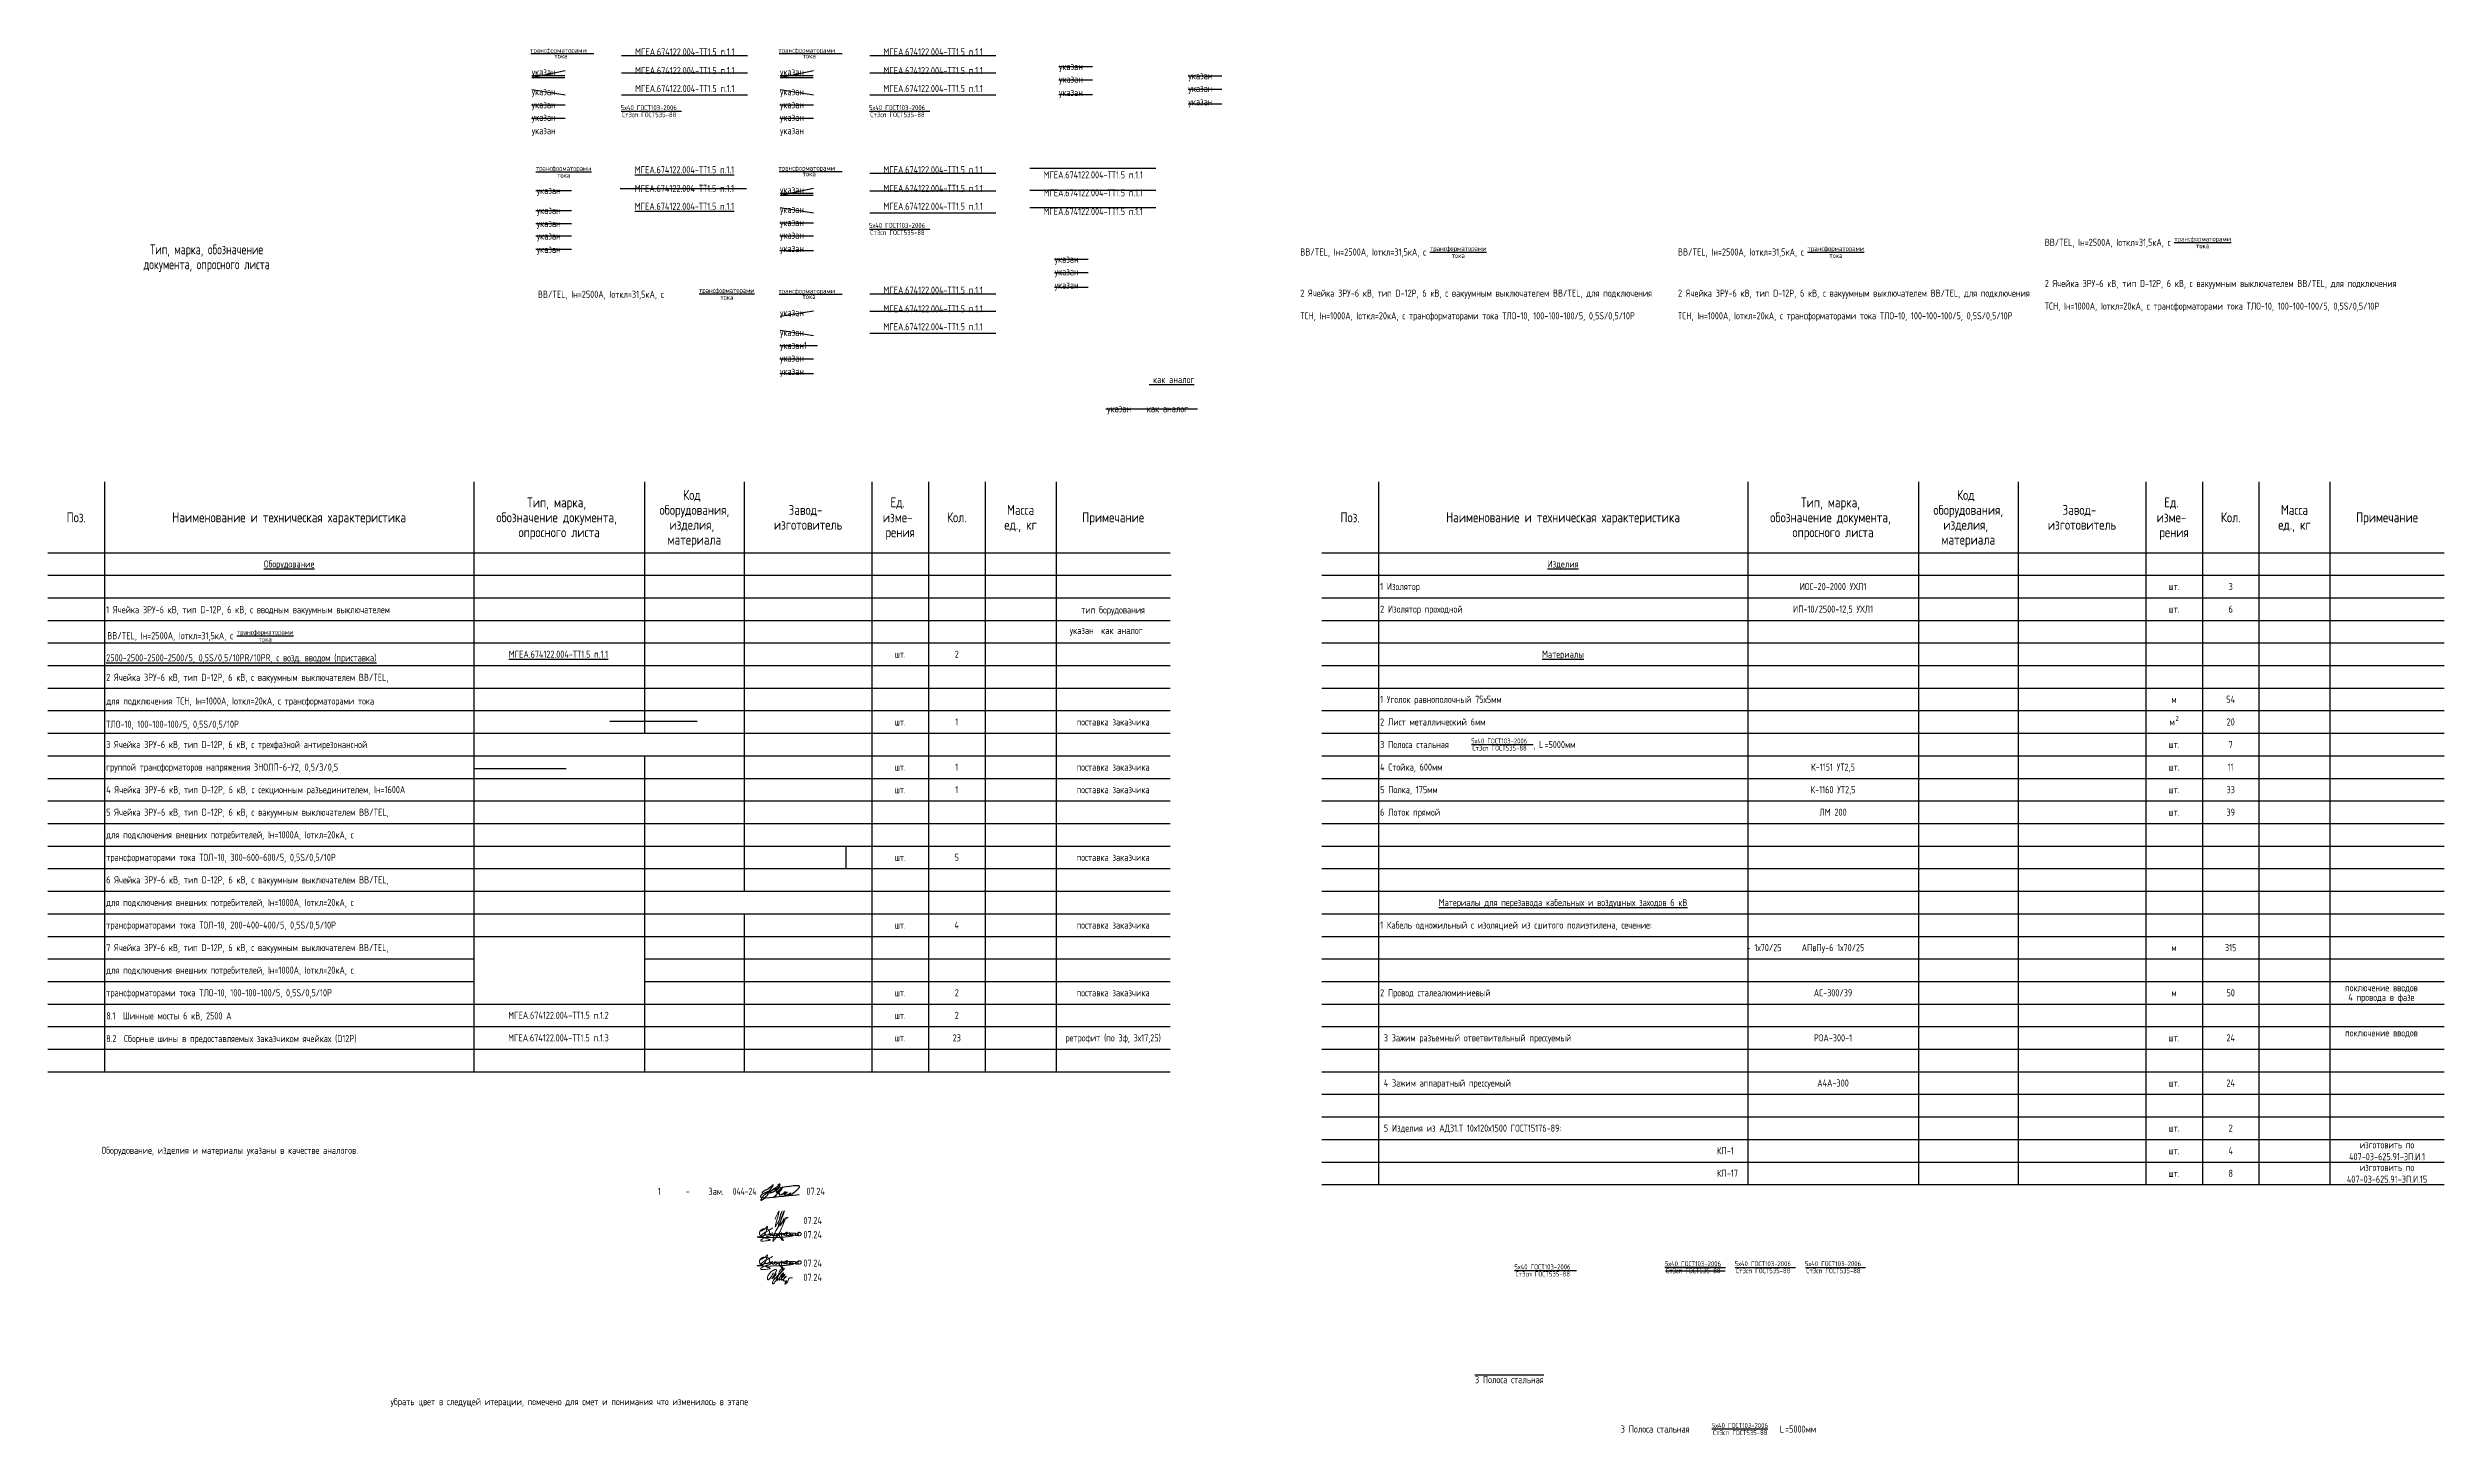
# Model space of a CAD drawing. Header units: millimetres. Extents: x 14741 to 16032, y 19426 to 19914.
# Drawn here: x 14741 to 15584, y 19426 to 19914 of the extents above; entities that cross this region are included whole.
import ezdxf
from ezdxf.enums import TextEntityAlignment as Align

# ---------------------------------------------------------------- set-up
doc = ezdxf.new("R2010")
doc.units = ezdxf.units.MM
doc.layers.add('Подписи', color=5, linetype='Continuous', lineweight=20)
doc.styles.add('GOST 2.304', font='CS_Gost2304.shx')
doc.styles.add('ГОСТ 2.304', font='CS_Gost2304.shx')
doc.styles.add('По объекту', font='CS_Gost2304.shx')

msp = doc.modelspace()

# ---------------------------------------------------------------- texts
at = {"color": 1, "style": 'По объекту'}
for s, height, p in [('трансформаторами', 1.7533, (14911.01, 19912.49)), ('трансформаторами', 1.7533, (14998.34, 19912.49)), ('трансформаторами', 1.7533, (14998.34, 19871.05)), ('трансформаторами', 1.7533, (14998.34, 19827.83)), ('%%U как аналог', 2.5047, (15128.79, 19796.29)), (' как аналог', 2.5047, (15126.6, 19786.03)), ('8.1  Шинные мосты 6 кВ, 2500 А', 2.5, (14761.98, 19572.49)), ('8.2  Сборные шины в предоставляемых заказчиком ячейках (D12P)', 2.5, (14761.98, 19564.5))]:
    msp.add_text(s, height=height, dxfattribs=at).set_placement(p)
at = {"color": 7, "linetype": 'Continuous', "style": 'По объекту'}
for s, height, p in [('МГЕА.674122.004-ТТ1.5 п.1.1', 2.5047, (14965.45, 19912.79)), ('МГЕА.674122.004-ТТ1.5 п.1.1', 2.5047, (15052.78, 19912.79)), ('МГЕА.674122.004-ТТ1.5 п.1.1', 2.5047, (14965.45, 19906.22)), ('МГЕА.674122.004-ТТ1.5 п.1.1', 2.5047, (15052.78, 19906.22)), ('МГЕА.674122.004-ТТ1.5 п.1.1', 2.5047, (14965.45, 19899.92)), ('МГЕА.674122.004-ТТ1.5 п.1.1', 2.5047, (15052.78, 19899.92)), ('%%UМГЕА.674122.004-ТТ1.5 п.1.1', 2.5047, (14965.32, 19871.35)), ('МГЕА.674122.004-ТТ1.5 п.1.1', 2.5047, (15052.78, 19871.35)), ('МГЕА.674122.004-ТТ1.5 п.1.1', 2.5047, (15109.07, 19869.53)), ('МГЕА.674122.004-ТТ1.5 п.1.1', 2.5047, (14965.32, 19864.78)), ('МГЕА.674122.004-ТТ1.5 п.1.1', 2.5047, (15052.78, 19864.78)), ('МГЕА.674122.004-ТТ1.5 п.1.1', 2.5047, (15109.07, 19863.24)), ('%%UМГЕА.674122.004-ТТ1.5 п.1.1', 2.5047, (14965.32, 19858.48)), ('МГЕА.674122.004-ТТ1.5 п.1.1', 2.5047, (15052.78, 19858.48)), ('МГЕА.674122.004-ТТ1.5 п.1.1', 2.5047, (15109.07, 19856.67)), ('МГЕА.674122.004-ТТ1.5 п.1.1', 2.5047, (15052.78, 19829)), ('МГЕА.674122.004-ТТ1.5 п.1.1', 2.5047, (15052.78, 19822.43)), ('МГЕА.674122.004-ТТ1.5 п.1.1', 2.5047, (15052.78, 19816.13)), ('оборудования,', 3.4925, (14968.81, 19751.71)), ('Код ', 3.493, (14968.81, 19756.95)), ('Завод- ', 3.493, (15008.79, 19751.71)), ('Ед. ', 3.493, (15041.19, 19754.33)), ('Масса', 3.493, (15083.53, 19751.71)), ('Тип, марка, ', 3.4925, (15369.25, 19754.33)), ('оборудования,', 3.4925, (15416.81, 19751.71)), ('Код ', 3.493, (15416.81, 19756.95)), ('Завод- ', 3.493, (15456.79, 19751.71)), ('Ед. ', 3.493, (15489.18, 19754.33)), ('Масса', 3.493, (15531.53, 19751.71)), ('Поз.', 3.493, (14751.43, 19749.09)), ('изделия, ', 3.493, (14968.81, 19746.47)), ('изготовитель', 3.4925, (15008.79, 19746.47)), ('изме- ', 3.493, (15041.19, 19749.09)), ('рения', 3.493, (15041.19, 19743.85)), ('Кол.', 3.493, (15061.09, 19749.09)), ('ед., кг', 3.493, (15083.53, 19746.47)), ('Примечание', 3.493, (15116.08, 19749.09)), ('Поз.', 3.493, (15199.42, 19749.09)), ('Наименование и техническая характеристика', 3.4925, (15274.3, 19749.09)), ('обозначение документа, ', 3.4925, (15369.25, 19749.09)), ('опросного листа', 3.4925, (15369.25, 19743.85)), ('изделия, ', 3.493, (15416.81, 19746.47)), ('изготовитель', 3.4925, (15456.79, 19746.47)), ('изме- ', 3.493, (15489.18, 19749.09)), ('рения', 3.493, (15489.18, 19743.85)), ('Кол.', 3.493, (15509.09, 19749.09)), ('ед., кг', 3.493, (15531.53, 19746.47)), ('Примечание', 3.493, (15564.08, 19749.09)), ('материала', 3.493, (14968.81, 19741.23)), ('материала', 3.493, (15416.81, 19741.23)), ('%%UОборудование', 2.5047, (14826.31, 19732.68)), ('%%UИзделия', 2.505, (15274.3, 19732.68)), ('тип борудования', 2.5047, (15116.08, 19716.53)), ('%%uМГЕА.674122.004-ТТ1.5 п.1.1', 2.5047, (14921.02, 19700.93)), ('шт.', 2.505, (15041.19, 19700.93)), ('шт.', 2.505, (15041.19, 19677.12)), ('поставка заказчика', 2.5047, (15116.08, 19677.12)), ('шт.', 2.505, (15041.19, 19661.25)), ('поставка заказчика', 2.5047, (15116.08, 19661.25)), ('шт.', 2.505, (15041.19, 19653.31)), ('поставка заказчика', 2.5047, (15116.08, 19653.31)), ('шт.', 2.505, (15041.19, 19629.5)), ('поставка заказчика', 2.5047, (15116.08, 19629.5)), ('шт.', 2.505, (15041.19, 19605.68)), ('4', 2.5, (15061.09, 19605.68)), ('поставка заказчика', 2.5047, (15116.08, 19605.68)), ('шт.', 2.505, (15041.19, 19581.87)), ('2', 2.5, (15061.09, 19581.87)), ('поставка заказчика', 2.5047, (15116.08, 19581.87))]:
    msp.add_text(s, height=height, dxfattribs=at).set_placement(p, align=Align.MIDDLE_CENTER)
at = {"style": 'По объекту'}
for s, height, p in [('указан ', 2.505, (14911.6, 19904.49)), ('указан ', 2.505, (14998.93, 19904.49)), ('указан ', 2.505, (15097.03, 19906.38)), ('указан ', 2.505, (15097.03, 19901.97)), ('указан ', 2.505, (15142.56, 19903.11)), ('указан ', 2.505, (14911.6, 19897.55)), ('указан ', 2.505, (14998.93, 19897.55)), ('указан ', 2.505, (15097.03, 19897.28)), ('указан ', 2.505, (15142.56, 19898.7)), ('указан ', 2.505, (15142.56, 19894.01)), ('указан ', 2.505, (14911.6, 19892.94)), ('указан ', 2.505, (14911.6, 19888.53)), ('указан ', 2.505, (14998.93, 19892.94)), ('указан ', 2.505, (14998.93, 19888.53)), ('указан ', 2.505, (14911.6, 19883.84)), ('указан ', 2.505, (14998.93, 19883.84)), ('указан ', 2.505, (14913.38, 19862.76)), ('указан ', 2.505, (14998.93, 19863.05)), ('указан ', 2.505, (14913.38, 19855.81)), ('указан ', 2.505, (14913.38, 19851.2)), ('указан ', 2.505, (14998.93, 19856.1)), ('указан ', 2.505, (14998.93, 19851.5)), ('указан ', 2.505, (14913.38, 19846.79)), ('указан ', 2.505, (14998.93, 19847.09)), ('указан ', 2.505, (14913.38, 19842.11)), ('указан ', 2.505, (14998.93, 19842.4)), ('указан ', 2.505, (15095.52, 19838.62)), ('указан ', 2.505, (15095.52, 19834.21)), ('указан ', 2.505, (15095.52, 19829.53)), ('указан ', 2.505, (14998.93, 19819.83)), ('указан ', 2.505, (14998.93, 19812.88)), ('указан1 ', 2.505, (14998.93, 19808.27)), ('указан ', 2.505, (14998.93, 19803.86)), ('указан ', 2.505, (14998.93, 19799.18)), ('указан ', 2.505, (15113.95, 19786.03)), ('%%O3 Полоса стальная', 2.5, (15243.32, 19444.53))]:
    msp.add_text(s, height=height, dxfattribs=at).set_placement(p)
at = {"color": 7, "style": 'По объекту'}
for s, height, p in [('тока', 1.753, (14919.55, 19910.49)), ('тока', 1.753, (15006.88, 19910.49)), ('тока', 1.753, (15006.88, 19869.04)), ('BB/TEL, Iн=2500А, Iоткл=31,5кА, с ', 2.5047, (14913.78, 19826.28)), ('тока', 1.753, (15006.78, 19825.9)), ('1 Ячейка ЗРУ-6 кВ, тип D-12P, 6 кВ, с вводным вакуумным выключателем', 2.5, (14761.98, 19715.36)), ('%%U2500-2500-2500-2500/5, 0,5S/0,5/10PR/10PR, с возд. вводом (приставка)', 2.5, (14761.98, 19698.44)), ('2 Ячейка ЗРУ-6 кВ, тип D-12P, 6 кВ, с вакуумным выключателем BB/TEL,', 2.5, (14761.98, 19691.55)), ('для подключения ТСН, Iн=1000А, Iоткл=20кА, с трансформаторами тока', 2.5047, (14762.06, 19683.24)), ('ТЛО-10, 100-100-100/5, 0,5S/0,5/10P', 2.5, (14761.98, 19675.06))]:
    msp.add_text(s, height=height, dxfattribs=at).set_placement(p)
at = {"linetype": 'Continuous', "style": 'По объекту'}
for s, height, p in [('5х40 ГОСТ103-2006', 1.75, (14942.89, 19893.2)), ('Ст3сп ГОСТ535-88', 1.75, (14943.32, 19890.7)), ('5х40 ГОСТ103-2006', 1.75, (15030.22, 19893.2)), ('Ст3сп ГОСТ535-88', 1.75, (15030.66, 19890.7)), ('5х40 ГОСТ103-2006', 1.75, (15030.22, 19851.76)), ('Ст3сп ГОСТ535-88', 1.75, (15030.66, 19849.26)), ('1 Изолятор', 2.5, (15209.97, 19724.75)), ('2 Изолятор проходной', 2.5, (15209.97, 19716.81)), ('1 Уголок равнополочный 75х5мм', 2.5, (15209.97, 19685.06)), ('2 Лист металлический 6мм', 2.5, (15209.97, 19677.12)), ('3 Полоса стальная ', 2.5, (15209.97, 19669.18)), ('5х40 ГОСТ103-2006', 1.75, (15241.97, 19670.43)), ('Ст3сп ГОСТ535-88', 1.75, (15242.41, 19667.93)), (', ', 2.5, (15263.89, 19669.18)), ('L', 2.5, (15265.89, 19669.18)), ('=5000мм', 2.5, (15267.77, 19669.18)), ('4 Стойка, 600мм', 2.5, (15209.97, 19661.25)), ('5 Полка, 175мм', 2.5, (15209.97, 19653.31)), ('6 Лоток прямой', 2.5, (15209.97, 19645.37)), ('1 Кабель одножильный с изоляцией из сшитого полиэтилена, сечение:', 2.5, (15209.97, 19605.68)), ('                                                                                                 - 1х70/25', 2.50472, (15209.97, 19597.75)), ('2 Провод сталеалюминиевый', 2.5, (15209.97, 19581.87)), ('3 Зажим разъемный ответвительный прессуемый', 2.5, (15211.27, 19566)), ('4 Зажим аппаратный прессуемый', 2.5, (15211.27, 19550.12)), ('5 Изделия из АД31.Т 10х120х1500 ГОСТ15176-89:', 2.5, (15211.27, 19534.25)), ('КП-1', 2.505, (15328.43, 19526.31)), ('КП-17', 2.505, (15328.43, 19518.37)), ('5х40 ГОСТ103-2006', 1.75, (15257.18, 19485.46)), ('Ст3сп ГОСТ535-88', 1.75, (15257.61, 19482.96)), ('%%u5х40 ГОСТ103-2006', 1.75, (15310.1, 19486.59)), ('Ст3сп ГОСТ535-88', 1.75, (15310.54, 19484.09)), ('5х40 ГОСТ103-2006', 1.75, (15334.67, 19486.59)), ('Ст3сп ГОСТ535-88', 1.75, (15335.11, 19484.09)), ('5х40 ГОСТ103-2006', 1.75, (15359.36, 19486.59)), ('Ст3сп ГОСТ535-88', 1.75, (15359.8, 19484.09)), ('3 Полоса стальная ', 2.5, (15294.61, 19428.42)), ('%%u5х40 ГОСТ103-2006', 1.75, (15326.61, 19429.67)), ('Ст3сп ГОСТ535-88', 1.75, (15327.05, 19427.17)), ('L', 2.5, (15350.53, 19428.42)), ('=5000мм', 2.5, (15352.4, 19428.42))]:
    msp.add_text(s, height=height, dxfattribs=at).set_placement(p, align=Align.MIDDLE_LEFT)
at = {"color": 1, "linetype": 'Continuous', "style": 'По объекту'}
for s, height, p in [('Тип, марка, ', 3.4925, (14921.26, 19754.33)), ('обозначение документа, ', 3.4925, (14921.26, 19749.09)), ('опросного листа', 3.4925, (14921.26, 19743.85)), ('МГЕА.674122.004-ТТ1.5 п.1.2', 2.5047, (14921.02, 19573.93)), ('2', 2.5, (15061.09, 19573.93)), ('МГЕА.674122.004-ТТ1.5 п.1.3', 2.5047, (14921.02, 19566)), ('шт.', 2.505, (15041.19, 19573.93)), ('23', 2.505, (15061.09, 19566)), ('шт.', 2.505, (15041.19, 19566))]:
    msp.add_text(s, height=height, dxfattribs=at).set_placement(p, align=Align.MIDDLE_CENTER)
at = {"linetype": 'Continuous', "style": 'По объекту'}
for s, height, p in [('Наименование и техническая характеристика', 3.4925, (14826.31, 19749.09)), ('ИОС-20-2000 УХЛ1', 2.5047, (15369.25, 19724.75)), ('шт.', 2.505, (15489.18, 19724.75)), ('3', 2.5, (15509.09, 19724.75)), ('ИП-10/2500-12,5 УХЛ1', 2.5047, (15369.25, 19716.81)), ('шт.', 2.505, (15489.18, 19716.81)), ('6', 2.5, (15509.09, 19716.81)), ('2', 2.5, (15061.09, 19700.93)), ('%%UМатериалы', 2.5047, (15274.3, 19700.93)), ('м', 2.5, (15489.18, 19685.06)), ('54', 2.505, (15509.09, 19685.06)), ('1', 2.5, (15061.09, 19677.12)), ('м', 2.5, (15488.52, 19677.12)), ('2', 1.75, (15490.25, 19678.37)), ('20', 2.505, (15509.09, 19677.12)), ('шт.', 2.505, (15489.18, 19669.18)), ('7', 2.5, (15509.09, 19669.18)), ('1', 2.5, (15061.09, 19661.25)), ('К-1151 УТ2,5', 2.5047, (15369.25, 19661.25)), ('шт.', 2.505, (15489.18, 19661.25)), ('11', 2.505, (15509.09, 19661.25)), ('1', 2.5, (15061.09, 19653.31)), ('К-1160 УТ2,5', 2.5047, (15369.25, 19653.31)), ('шт.', 2.505, (15489.18, 19653.31)), ('33', 2.505, (15509.09, 19653.31)), ('ЛМ 200', 2.505, (15369.25, 19645.37)), ('шт.', 2.505, (15489.18, 19645.37)), ('39', 2.505, (15509.09, 19645.37)), ('5', 2.5, (15061.09, 19629.5)), ('%%UМатериалы для перезавода кабельных и воздушных заходов 6 кВ', 2.5, (15274.3, 19613.62)), ('АПвПу-6 1х70/25', 2.5047, (15369.25, 19597.75)), ('м', 2.5, (15489.18, 19597.75)), ('315', 2.505, (15509.09, 19597.75)), ('поключение вводов', 2.5047, (15562.1, 19583.63)), ('АС-300/39', 2.505, (15369.25, 19581.87)), ('м', 2.5, (15489.18, 19581.87)), ('50', 2.505, (15509.09, 19581.87)), ('4 провода в фазе', 2.5047, (15562.1, 19580.26)), ('РОА-300-1', 2.505, (15369.25, 19566)), ('24', 2.505, (15509.09, 19566)), ('поключение вводов', 2.5047, (15562.1, 19567.75)), ('шт.', 2.505, (15489.18, 19566)), ('А4А-300', 2.505, (15369.25, 19550.12)), ('шт.', 2.505, (15489.18, 19550.12)), ('24', 2.505, (15509.09, 19550.12)), ('шт.', 2.505, (15489.18, 19534.25)), ('2', 2.5, (15509.09, 19534.25)), ('шт.', 2.505, (15489.18, 19526.31)), ('4', 2.5, (15509.09, 19526.31)), ('шт.', 2.505, (15489.18, 19518.37)), ('8', 2.5, (15509.09, 19518.37))]:
    msp.add_text(s, height=height, dxfattribs=at).set_placement(p, align=Align.MIDDLE_CENTER)
at = {"color": 7, "linetype": 'Continuous', "style": 'По объекту'}
for s, height, p in [('3 Ячейка ЗРУ-6 кВ, тип D-12P, 6 кВ, с трехфазной антирезонансной', 2.5, (14761.98, 19669.18)), ('группой трансформаторов напряжения ЗНОЛП-6-У2, 0,5/3/0,5', 2.5047, (14761.98, 19661.25)), ('4 Ячейка ЗРУ-6 кВ, тип D-12P, 6 кВ, с секционным разъединителем, Iн=1600А', 2.5, (14761.98, 19653.31)), ('5 Ячейка ЗРУ-6 кВ, тип D-12P, 6 кВ, с вакуумным выключателем BB/TEL,', 2.5, (14761.98, 19645.37)), ('для подключения внешних потребителей, Iн=1000А, Iоткл=20кА, с', 2.5047, (14761.98, 19637.43)), ('трансформаторами тока ТОЛ-10, 300-600-600/5, 0,5S/0,5/10P', 2.5, (14761.98, 19629.5)), ('6 Ячейка ЗРУ-6 кВ, тип D-12P, 6 кВ, с вакуумным выключателем BB/TEL,', 2.5, (14761.98, 19621.56)), ('для подключения внешних потребителей, Iн=1000А, Iоткл=20кА, с', 2.5047, (14761.98, 19613.62)), ('трансформаторами тока ТОЛ-10, 200-400-400/5, 0,5S/0,5/10P', 2.5, (14761.98, 19605.68)), ('7 Ячейка ЗРУ-6 кВ, тип D-12P, 6 кВ, с вакуумным выключателем BB/TEL,', 2.5, (14761.98, 19597.75)), ('для подключения внешних потребителей, Iн=1000А, Iоткл=20кА, с', 2.5047, (14761.98, 19589.81)), ('трансформаторами тока ТЛО-10, 100-100-100/5, 0,5S/0,5/10P', 2.5, (14761.98, 19581.87))]:
    msp.add_text(s, height=height, dxfattribs=at).set_placement(p, align=Align.MIDDLE_LEFT)
at = {"color": 93, "linetype": 'Continuous', "true_color": 0x4fc44f, "style": 'По объекту', "width": 0.9}
msp.add_text('ретрофит (по 3ф, 3х17,25)', height=2.5047, dxfattribs=at).set_placement((15116.08, 19566), align=Align.MIDDLE_CENTER)
at = {"linetype": 'Continuous', "lineweight": 25, "style": 'ГОСТ 2.304'}
for p in [(15007.16, 19500.52), (15007.17, 19495.52), (15007.16, 19485.52), (15007.17, 19480.52)]:
    msp.add_text('07.24', height=2.5, dxfattribs=at).set_placement(p)
at = {"color": 1, "char_height": 1.7533, "attachment_point": 1, "style": 'По объекту'}
for insert in [(14913.06, 19872.68), (14970.45, 19829.75)]:
    msp.add_mtext('{\\H0.98x;\\C1;\\Sтрансформаторами/тока;}', dxfattribs=dict(at, insert=insert))
at = {"color": 1, "insert": (14797.29, 19845.07), "char_height": 3.4925, "width": 55.7207, "attachment_point": 2, "line_spacing_factor": 0.9, "style": 'По объекту'}
msp.add_mtext('{\\W0.9;Тип, марка, обозначение \\C3;документ\\C1;а, опросного листа}', dxfattribs=at)
at = {"color": 7, "char_height": 2.5047, "style": 'По объекту'}
for s, insert, width, attachment_point in [('\\A1;BB/TEL, Iн=2500А, Iоткл=31,5кА, с {\\H0.7x;\\Sтрансформаторами/тока;}', (15443.72, 19847.91), 98.0459, 1), ('\\A1;BB/TEL, Iн=2500А, Iоткл=31,5кА, с {\\H0.7x;\\Sтрансформаторами/тока;}', (15181.91, 19844.51), 98.0459, 1), ('\\A1;BB/TEL, Iн=2500А, Iоткл=31,5кА, с {\\H0.7x;\\Sтрансформаторами/тока;}', (15314.73, 19844.51), 98.0459, 1), ('\\A1;BB/TEL, Iн=2500А, Iоткл=31,5кА, с {\\H0.7x;\\Sтрансформаторами/тока;}', (14762.35, 19709.56), 98.0459, 1), ('убрать цвет в следущей итерации, помечено для смет и понимания что изменилось в этапе ', (14924.84, 19439.31), 151.9309, 2)]:
    msp.add_mtext(s, dxfattribs=dict(at, insert=insert, width=width, attachment_point=attachment_point))
at = {"color": 7, "char_height": 2.5, "width": 119.3584, "attachment_point": 1, "line_spacing_factor": 1.904434, "style": 'По объекту'}
for insert in [(15181.91, 19829.19), (15314.73, 19829.19), (15443.72, 19832.6)]:
    msp.add_mtext('2 Ячейка ЗРУ-6 кВ, тип D-12P, 6 кВ, с вакуумным выключателем BB/TEL, \\H2.5047;для подключения ТСН, Iн=1000А, Iоткл=20кА, с трансформаторами тока \\H2.5000;ТЛО-10, 100-100-100/5, 0,5S/0,5/10P', dxfattribs=dict(at, insert=insert))
at = {"char_height": 2.5047, "style": 'По объекту'}
for s, insert, width, attachment_point in [('указан {\\C1; как аналог}', (15100.82, 19710.55), 35.6517, 1), ('изготовить по ^J407-03-625.91-ЭП.И.1', (15564.08, 19526.31), 40.1242, 5), ('изготовить по ^J407-03-625.91-ЭП.И.15', (15564.08, 19518.37), 40.1242, 5)]:
    msp.add_mtext(s, dxfattribs=dict(at, insert=insert, width=width, attachment_point=attachment_point))
at = {"insert": (14760.32, 19524.53), "char_height": 2.5, "attachment_point": 7, "style": 'ГОСТ 2.304'}
msp.add_mtext_dynamic_manual_height_columns('\\pt2320;Оборудование, изделия и материалы указаны в качестве аналогов.', width=184.3185, gutter_width=0.125, heights=[0.0632], dxfattribs=at)

# ---------------------------------------------------------------- blocks, each defined once
blk = doc.blocks.new('шурыгин')
at = {"layer": 'Подписи'}
blk.add_lwpolyline([(47327, 39810, -0.049823), (47474, 40082, -0.024373), (47366, 39683, 0.054026), (47338, 39523), (47471, 39765), (47574, 40099, 0.070285), (47439, 39549, 0.045677), (47658, 40102, 0.094469), (47513, 39684, 0.094469), (47516, 39573, 0.073549), (47644, 39848, 0.08163), (47605, 39686, 0.135592), (47718, 39880, -0.019533), (47533, 39428, -0.073323), (47246, 39017, -0.225009), (47792, 39877)], format="xyb", dxfattribs=at)
blk = doc.blocks.new('*U32')
at = {"layer": 'Подписи'}
blk.add_blockref('шурыгин', (-48257, -39534), dxfattribs=at)
blk = doc.blocks.new('кухаренко')
at = {"layer": 'Подписи'}
for points in [[(4753.68, -2389.62, 0.005742), (4752.81, -2389.99, 0.008707), (4752.24, -2390.24, 0.0106), (4751.26, -2390.73, -0.046428), (4751.03, -2390.82, -0.028845), (4750.78, -2390.88, -0.009746), (4750.04, -2391, -0.001205), (4749.42, -2391.09, -0.003456), (4749.2, -2391.12, -0.006139), (4748.45, -2391.2, -0.006919), (4747.79, -2391.25, -0.004834), (4747.24, -2391.29, -0.002677), (4746.23, -2391.33, -0.003361), (4745.06, -2391.37, -0.00193), (4743.01, -2391.42, -0.005231), (4742.3, -2391.42, -0.002141), (4740.58, -2391.41, -0.019572), (4738.65, -2391.32, -0.750042), (4738.63, -2391.24, -0.058889), (4738.78, -2391.18, -0.009188), (4739.77, -2390.96, -0.006541), (4741.69, -2390.58, -0.010127), (4742.94, -2390.38, -0.010892), (4744.48, -2390.2, -0.007355), (4746.78, -2390.01, -0.006806), (4748.07, -2389.94, -0.003726), (4750.45, -2389.86, -0.016706), (4751.73, -2389.87, -0.067529), (4752.05, -2389.93, -0.087853), (4752.07, -2389.94, -0.014066), (4752.18, -2390.03)], [(4741.15, -2390.33, -0.005798), (4741.23, -2390.33, -0.008129), (4741.29, -2390.33, -0.006022), (4741.45, -2390.32, -0.027027), (4741.48, -2390.33, -0.19544), (4741.55, -2390.36, 0.152875), (4741.63, -2390.41), (4741.86, -2390.48), (4742.06, -2390.53, 0.129582), (4742.12, -2390.53, 0.038334), (4742.33, -2390.46, 0.029328), (4742.53, -2390.37, 0.094259), (4742.58, -2390.33, 0.003403), (4742.64, -2390.25, 0.001277), (4742.79, -2390.06, 0.000767), (4742.88, -2389.95, 0.002743), (4742.9, -2389.92, 0.109994), (4742.93, -2389.86, 0.044592), (4742.95, -2389.7, 0.018953), (4742.95, -2389.59, 0.020224), (4742.94, -2389.49, 0.029962), (4742.91, -2389.31, 0.026519), (4742.85, -2389.12, 0.025107), (4742.8, -2389, 0.026577), (4742.74, -2388.9, 0.049637), (4742.65, -2388.78, 0.034616), (4742.5, -2388.64, 0.030466), (4742.34, -2388.53, 0.054903), (4742.24, -2388.48, 0.022922), (4742.1, -2388.44, 0.013269), (4741.86, -2388.38, 0.007933), (4741.6, -2388.34, 0.015497), (4741.47, -2388.32, 0.030047), (4741.31, -2388.32, 0.019036), (4741.05, -2388.33, 0.019737), (4740.81, -2388.36, 0.024973), (4740.62, -2388.41, 0.020387), (4740.47, -2388.46, 0.01697), (4740.29, -2388.53, 0.022215), (4740.17, -2388.59, 0.017835), (4740.03, -2388.68, 0.053357), (4739.85, -2388.83, 0.047671), (4739.68, -2389.03, 0.022554), (4739.58, -2389.21, 0.027418), (4739.51, -2389.36, 0.017747), (4739.46, -2389.51, 0.024356), (4739.43, -2389.62, 0.035833), (4739.4, -2389.79, 0.027259), (4739.4, -2390, 0.021484), (4739.41, -2390.14, 0.036373), (4739.43, -2390.22, 0.048142), (4739.47, -2390.34, 0.049543), (4739.54, -2390.44, 0.008973), (4739.62, -2390.54, -0.006576), (4739.73, -2390.68, -0.010042), (4739.83, -2390.81, 0.0125), (4739.91, -2390.91, 0.086175), (4740.06, -2391.04, 0.047632), (4740.38, -2391.19), (4740.95, -2391.41), (4741.47, -2391.6), (4742.21, -2391.88, 0.037905), (4742.41, -2391.93, -0.018022), (4742.83, -2392.03, -0.012599), (4743.04, -2392.1, -0.03223), (4743.11, -2392.13, -0.091382), (4743.15, -2392.16, -0.092838), (4743.17, -2392.2, -0.095522), (4743.18, -2392.22, -0.111374), (4743.17, -2392.25, -0.135673), (4743.14, -2392.28, -0.082408), (4743.07, -2392.32, -0.004406), (4742.92, -2392.36, -0.004891), (4742.79, -2392.39), (4742.34, -2392.49), (4742.06, -2392.55), (4741.49, -2392.59), (4740.82, -2392.63, -0.016116), (4740.56, -2392.64, -0.011004), (4740.18, -2392.63, -0.039595), (4740.02, -2392.61, -0.059479), (4739.91, -2392.57, -0.078879), (4739.86, -2392.54, -0.096261), (4739.84, -2392.5, -0.108453), (4739.83, -2392.46, -0.057689), (4739.84, -2392.37, -0.053075), (4739.88, -2392.24, -0.134818), (4739.91, -2392.2), (4740.14, -2392.05), (4740.45, -2391.84), (4740.88, -2391.63), (4741.76, -2391.21, -0.052654), (4741.94, -2391.14, 0.019549), (4742.46, -2390.99), (4742.84, -2390.87), (4743.09, -2390.79), (4743.27, -2390.73, 0.265317), (4743.32, -2390.67, -0.114101), (4743.39, -2390.53, -0.052598), (4743.52, -2390.4, 0.097959), (4743.58, -2390.32, 0.011473), (4743.64, -2390.21, -0.009226), (4743.7, -2390.08, -0.001703), (4743.73, -2390.02, -0.000657), (4743.82, -2389.86, -0.029285), (4743.87, -2389.79, -0.015216), (4743.97, -2389.65)], [(4739.82, -2389.13, 0.026798), (4740.2, -2389.02, 0.059727), (4740.36, -2388.94, 0.004397), (4740.84, -2388.62, 0.011539), (4741.02, -2388.5, 0.001866), (4741.23, -2388.34, 0.000905), (4741.67, -2388, 0.09103), (4742.09, -2387.55, -0.647387), (4742.2, -2387.57, -0.120256), (4742.21, -2387.59, -0.00812), (4742.13, -2387.92, -0.001312), (4742.06, -2388.26, -0.009544), (4742.04, -2388.3, -0.014309), (4742, -2388.46, -0.00737), (4741.89, -2388.77, -0.003885), (4741.82, -2388.95, -0.001642), (4741.65, -2389.37, -0.007857), (4741.49, -2389.76, -0.011664), (4741.37, -2390.02, -0.038077), (4741.24, -2390.24, -0.020771), (4740.96, -2390.6, -0.010246), (4740.85, -2390.74, -0.008324), (4740.7, -2390.9, -0.03528), (4740.54, -2391.04, -0.062065), (4740.43, -2391.1, -0.104051), (4740.35, -2391.12, -0.065208), (4740.22, -2391.1, -0.050781), (4740.12, -2391.07, -0.059597), (4740.05, -2391.02, -0.087016), (4739.99, -2390.95, -0.102932), (4739.97, -2390.87, -0.098333), (4739.97, -2390.76, -0.064826), (4740.04, -2390.61, -0.017095), (4740.13, -2390.48, -0.024734), (4740.19, -2390.39, -0.026328), (4740.4, -2390.18, -0.049831), (4740.52, -2390.08), (4740.95, -2389.81), (4741.32, -2389.58, -0.03182), (4741.55, -2389.45, 0.017603), (4741.97, -2389.24), (4742.83, -2388.77), (4743.17, -2388.58), (4743.52, -2388.39, 0.083602), (4743.7, -2388.25, 0.050191), (4743.93, -2387.94)], [(4742.98, -2389.95, -0.046747), (4743.14, -2390.01, -0.091615), (4743.22, -2390.07, -0.026158), (4743.33, -2390.2, 0.033126), (4743.43, -2390.31, 0.008457), (4743.56, -2390.43, 0.012565), (4743.65, -2390.51, 0.034925), (4743.75, -2390.58, 0.023525), (4743.91, -2390.67, 0.055096), (4744, -2390.7, 0.030625), (4744.17, -2390.74, 0.093906), (4744.37, -2390.72, 0.095857), (4744.54, -2390.64, 0.216767), (4744.59, -2390.56, -0.312748), (4744.63, -2390.5, -0.391789), (4744.75, -2390.56, 0.241589), (4744.9, -2390.7, 0.011144), (4745.02, -2390.73, 0.020678), (4745.08, -2390.74, 0.039268), (4745.19, -2390.75, 0.034759), (4745.31, -2390.74, 0.117928), (4745.44, -2390.68, 0.191433), (4745.49, -2390.61, 0.063912), (4745.49, -2390.54, 0.03469), (4745.48, -2390.42, 0.024812), (4745.43, -2390.26, 0.044787), (4745.4, -2390.17, 0.071544), (4745.34, -2390.09, 0.06826), (4745.25, -2390.02, 0.054353), (4745.16, -2389.98, 0.037217), (4745.02, -2389.95, 0.040376), (4744.9, -2389.94, 0.050806), (4744.81, -2389.95, 0.104078), (4744.7, -2390, 0.096241), (4744.61, -2390.09, 0.047144), (4744.57, -2390.17, 0.042428), (4744.54, -2390.26, 0.052824), (4744.53, -2390.36, 0.073913), (4744.54, -2390.43, 0.143848), (4744.57, -2390.46, 0.087462), (4744.63, -2390.5)], [(4745.48, -2390.46, 0.006648), (4745.56, -2390.48, 0.012153), (4745.6, -2390.48, 0.004882), (4745.69, -2390.49, -0.011839), (4745.72, -2390.5, -0.019825), (4745.79, -2390.51, -0.012361), (4745.89, -2390.53, -0.011282), (4745.95, -2390.55, -0.005204), (4746.07, -2390.59, -0.018197), (4746.15, -2390.62, -0.030786), (4746.19, -2390.65, -0.092295), (4746.21, -2390.66, -0.034828), (4746.24, -2390.7, -0.09211), (4746.25, -2390.74, -0.069876), (4746.25, -2390.79)], [(4747.1, -2389.6, 0.01533), (4747.09, -2390, 0.027494), (4747.1, -2390.23), (4747.15, -2390.73), (4747.21, -2391.27, 0.074587), (4747.26, -2391.48, 0.039629), (4747.44, -2391.82, 0.019238), (4747.55, -2391.99, -0.019998), (4747.67, -2392.16, -0.015538), (4747.75, -2392.31, -0.03204), (4747.79, -2392.38, -0.091773), (4747.8, -2392.43, -0.238569), (4747.79, -2392.45, -0.159849), (4747.77, -2392.46, -0.047004), (4747.71, -2392.45, -0.036911), (4747.62, -2392.43, -0.032985), (4747.52, -2392.39, -0.046168), (4747.37, -2392.29, -0.076935), (4747.29, -2392.21), (4747.02, -2391.83), (4746.77, -2391.47), (4746.51, -2391.1, -0.103468), (4746.49, -2391.06, -0.018296), (4746.46, -2390.83, -0.019648), (4746.44, -2390.7, -0.01944), (4746.44, -2390.56, -0.094017), (4746.48, -2390.42, -0.114763), (4746.55, -2390.32, -0.093484), (4746.66, -2390.25, -0.076795), (4746.82, -2390.22, -0.007302), (4746.97, -2390.22, -0.008114), (4747.1, -2390.22, -0.010225), (4747.38, -2390.24, -0.019104), (4747.53, -2390.26, -0.049455), (4747.64, -2390.28, -0.029007), (4747.82, -2390.36, -0.036776), (4747.94, -2390.43, -0.041321), (4748.03, -2390.51, -0.064961), (4748.08, -2390.57, -0.06602), (4748.11, -2390.64, -0.136611), (4748.11, -2390.68, -0.090345), (4748.07, -2390.75)], [(4748.77, -2390.25, 0.014591), (4748.9, -2390.18, 0.018116), (4749.01, -2390.12, 0.015443), (4749.23, -2389.97, 0.053272), (4749.29, -2389.92, 0.126379), (4749.33, -2389.85, 0.092998), (4749.34, -2389.74, 0.062695), (4749.32, -2389.67, 0.090641), (4749.29, -2389.62, 0.086542), (4749.23, -2389.58, 0.083988), (4749.15, -2389.55, 0.037026), (4749.08, -2389.55, 0.040904), (4749, -2389.55, 0.033302), (4748.92, -2389.57, 0.013966), (4748.72, -2389.64, 0.034307), (4748.47, -2389.75, 0.127048), (4748.41, -2389.8, 0.042128), (4748.39, -2389.85, 0.014482), (4748.33, -2390, 0.012392), (4748.28, -2390.13, 0.0176), (4748.26, -2390.23, 0.10624), (4748.25, -2390.34, 0.131112), (4748.29, -2390.42, 0.094162), (4748.37, -2390.48, 0.051004), (4748.54, -2390.55, 0.010115), (4748.73, -2390.6, 0.032071), (4748.79, -2390.61, 0.009785), (4748.91, -2390.62, 0.006798), (4749.08, -2390.63, 0.01021), (4749.23, -2390.63, 0.003977), (4749.62, -2390.63, 0.028653), (4749.9, -2390.6, 0.053848), (4750.04, -2390.57, 0.115928), (4750.12, -2390.52, 0.196852), (4750.14, -2390.47, 0.098438), (4750.11, -2390.36, -0.06108), (4750.06, -2390.2, -0.005699), (4750.05, -2390.07, 0.010417), (4750.03, -2390, 0.035891), (4750.01, -2389.91, -0.027066), (4749.97, -2389.78, -0.054205), (4749.97, -2389.75, -0.021915), (4749.97, -2389.67)], [(4749.8, -2390.36, 0.007868), (4750.02, -2390.3, 0.007869), (4750.25, -2390.23, 0.045423), (4750.43, -2390.15, -0.455169), (4750.45, -2390.16), (4750.52, -2390.34), (4750.59, -2390.53, 0.1316), (4750.65, -2390.62, 0.233555), (4750.71, -2390.63), (4750.92, -2390.59), (4751.06, -2390.56, 0.564034), (4751.09, -2390.47, -0.265896), (4751.06, -2390.32, -0.077292), (4751.11, -2390.23, -0.07626), (4751.19, -2390.16)], [(4752.02, -2390.38, 0.109522), (4752.03, -2390.53, 0.160658), (4752.1, -2390.62, 0.055377), (4752.22, -2390.69, 0.068291), (4752.33, -2390.71, 0.029424), (4752.45, -2390.72, 0.028475), (4752.57, -2390.71, 0.060056), (4752.73, -2390.68, 0.059286), (4752.88, -2390.6, 0.24864), (4752.97, -2390.43, -0.41707), (4753.05, -2390.35, -0.677318), (4753.1, -2390.46, 0.312161), (4753.05, -2390.65, 0.094724), (4753.14, -2390.78, 0.252792), (4753.2, -2390.8), (4753.45, -2390.75), (4753.76, -2390.7, 0.185135), (4753.87, -2390.63, 0.075977), (4754.01, -2390.38, 0.056102), (4754.06, -2390.17, 0.077883), (4754.06, -2390.01, 0.067877), (4754, -2389.85, 0.107143), (4753.93, -2389.76, 0.048924), (4753.84, -2389.69, 0.033885), (4753.68, -2389.62, 0.029884), (4753.51, -2389.57, 0.04062), (4753.38, -2389.55, 0.079551), (4753.2, -2389.56, 0.107246), (4753.08, -2389.62, 0.024108), (4753.01, -2389.68, 0.01754), (4752.92, -2389.77, 0.020798), (4752.84, -2389.87, 0.01411), (4752.72, -2390.03, 0.088364), (4752.68, -2390.13, 0.049418), (4752.65, -2390.32)]]:
    blk.add_lwpolyline(points, format="xyb", dxfattribs=at)
for points in [[(4750.14, -2390.47), (4750.23, -2390.68), (4750.27, -2390.76)], [(4751.06, -2390.56), (4751.27, -2390.71), (4751.57, -2390.58), (4751.83, -2390.46), (4752.02, -2390.38), (4752.02, -2390.09), (4752.21, -2389.82)]]:
    blk.add_lwpolyline(points, dxfattribs=at)
blk = doc.blocks.new('*U33')
at = {"layer": 'Подписи', "xscale": 100, "yscale": 100, "zscale": 100}
blk.add_blockref('кухаренко', (-475415, 239265), dxfattribs=at)
blk = doc.blocks.new('Лобач2')
at = {"layer": 'Подписи', "color": 7}
blk.add_open_spline([(0, 0), (-26, -42), (-49, -81), (-81, -129), (-106, -153), (-116, -166), (-125, -166), (-138, -153), (-138, -142), (-138, -102), (-130, -76), (-109, -37), (-78, 1), (-38, 40), (8, 68), (38, 81), (58, 75), (66, 75), (72, 50), (53, 10), (12, -57), (-42, -142), (-35, -142), (-1, -92), (35, -45), (54, -25), (69, -18), (58, -44), (34, -76), (18, -99), (18, -117), (18, -128), (31, -137), (47, -125), (82, -94), (119, -48), (156, -8), (198, 47), (223, 89), (231, 104), (224, 114), (207, 107), (188, 92), (159, 58), (145, 37), (131, 6), (123, -19), (94, -94), (79, -133), (51, -194), (33, -222), (14, -244), (4, -253), (-12, -258), (-23, -253), (-27, -237), (-19, -209), (4, -176), (30, -144), (114, -57), (254, 88), (258, 99), (248, 99), (193, 35), (169, 5), (142, -34), (127, -66), (108, -97), (97, -130), (87, -153), (82, -170), (82, -183), (97, -178), (115, -156), (143, -124), (159, -101), (176, -77), (196, -55), (214, -37), (230, -19), (238, -6), (233, 2), (217, -11), (199, -31), (182, -52), (173, -67), (164, -86), (151, -111), (139, -135), (132, -152), (132, -160), (132, -171), (140, -171), (152, -166), (169, -147), (190, -128), (210, -107), (226, -90), (238, -78), (253, -63), (262, -51), (270, -41), (264, -35), (252, -40), (239, -45), (226, -57), (212, -71), (205, -81), (196, -94), (189, -112), (189, -133), (189, -159), (195, -173), (207, -173), (223, -162), (240, -144), (256, -127), (276, -110), (291, -96), (299, -84), (295, -76), (280, -86), (266, -104), (254, -122), (244, -141), (237, -157), (237, -178), (241, -194), (255, -194), (271, -194), (285, -194), (301, -188), (315, -192), (306, -203), (291, -221), (280, -235), (271, -248), (266, -261), (266, -270), (288, -261), (319, -240), (340, -200), (355, -159), (355, -129), (382, -120), (408, -115), (434, -115), (445, -115)], degree=3, dxfattribs=at)
blk = doc.blocks.new('*U34')
at = {"layer": 'Подписи', "xscale": 1.5, "yscale": 1.5, "zscale": 1.5}
blk.add_blockref('Лобач2', (-985, 385), dxfattribs=at)
blk = doc.blocks.new('*U74')
at = {"color": 0, "ltscale": 100}
for points in [[(-11.19, 2.06), (-11.14, 2.03), (-11.07, 2.01), (-11.01, 2.01), (-10.91, 2.02), (-10.82, 2.04), (-10.71, 2.07), (-10.54, 2.12), (-10.21, 2.25), (-9.87, 2.41), (-9.58, 2.55), (-9.27, 2.77), (-9.04, 2.96), (-8.74, 3.23), (-8.46, 3.47), (-8.1, 3.86), (-7.76, 4.21), (-7.66, 4.32), (-7.6, 4.41), (-7.58, 4.48), (-7.6, 4.53), (-7.63, 4.52), (-7.68, 4.48), (-7.71, 4.39), (-7.95, 3.9), (-8.42, 3.19), (-8.63, 2.91), (-8.78, 2.65), (-8.84, 2.53), (-8.87, 2.45), (-8.88, 2.37), (-8.88, 2.29), (-8.86, 2.24), (-8.83, 2.23), (-8.74, 2.22), (-8.56, 2.26), (-8.42, 2.34), (-8.05, 2.67), (-7.62, 3.02), (-7.2, 3.41), (-6.86, 3.71), (-6.71, 3.84), (-6.6, 3.96), (-6.58, 3.98), (-6.59, 3.98), (-6.59, 3.99), (-6.6, 3.99), (-6.61, 3.99), (-6.62, 3.98), (-6.94, 3.47), (-7.86, 2.3), (-8.1, 2.05), (-8.2, 1.88), (-8.53, 1.58), (-8.72, 1.4), (-8.98, 1.13), (-9.22, 0.85), (-9.37, 0.69), (-9.52, 0.53), (-9.56, 0.48), (-9.62, 0.41), (-9.68, 0.35), (-9.73, 0.28), (-9.78, 0.26), (-9.81, 0.26), (-9.82, 0.28), (-9.82, 0.29), (-9.82, 0.31), (-9.81, 0.36), (-9.78, 0.41), (-9.73, 0.47), (-9.3, 0.94), (-8.77, 1.45), (-8.44, 1.74), (-8.37, 1.8), (-8.32, 1.83), (-8.24, 1.86), (-8.19, 1.9), (-8.12, 1.9), (-8.07, 1.91), (-7.94, 1.93), (-7.86, 1.92), (-7.84, 1.85), (-7.81, 1.78), (-7.82, 1.62), (-7.86, 1.54), (-7.86, 1.45), (-7.85, 1.37), (-7.82, 1.3), (-7.76, 1.27), (-7.51, 1.31), (-7.16, 1.45), (-6.63, 1.67), (-6.33, 1.86), (-5.93, 2.09), (-5.78, 2.19), (-5.71, 2.24), (-5.64, 2.31), (-5.64, 2.36), (-5.66, 2.38), (-5.69, 2.38), (-5.75, 2.37), (-5.83, 2.31), (-5.89, 2.25), (-5.99, 2.15), (-6.06, 2.08), (-6.25, 1.82), (-6.28, 1.76), (-6.3, 1.69), (-6.3, 1.63), (-6.29, 1.58), (-6.25, 1.55), (-6.19, 1.55), (-6.1, 1.55), (-5.97, 1.59), (-5.91, 1.64), (-5.53, 1.9), (-5.4, 1.99), (-5.22, 2.14), (-5.14, 2.21), (-5.02, 2.27), (-4.94, 2.31), (-5.01, 2.23), (-5.66, 1.62), (-5.73, 1.53), (-5.8, 1.41), (-5.87, 1.32), (-5.92, 1.22), (-5.93, 1.16), (-5.9, 1.1), (-5.78, 1.08), (-5.63, 1.09), (-5.47, 1.12), (-4.35, 1.57), (-3.99, 1.76), (-3.83, 1.82), (-3.79, 1.88), (-3.77, 1.91), (-3.78, 1.92), (-3.88, 1.86), (-4.19, 1.73), (-4.52, 1.45), (-4.55, 1.37), (-4.56, 1.27), (-4.54, 1.21), (-4.48, 1.18), (-4.31, 1.2), (-3.87, 1.37), (-3.32, 1.65), (-2.61, 2.22), (-2.18, 2.47), (-1.95, 2.68), (-1.65, 2.92), (-1.25, 3.3), (-0.97, 3.6), (-0.78, 3.96), (-0.73, 4.14), (-0.74, 4.3), (-0.92, 4.39), (-1.25, 4.42), (-1.94, 4.44), (-2.72, 4.4), (-4.08, 4.25), (-5.38, 4.06), (-6.63, 3.87), (-8.35, 3.5), (-10.3, 2.93), (-11.8, 2.44), (-13.53, 1.65), (-13.94, 1.35), (-14.18, 1.19), (-14.31, 0.97), (-14.37, 0.8), (-14.37, 0.61), (-14.32, 0.47), (-14.18, 0.35), (-13.42, 0.24), (-12.49, 0.23), (-11.41, 0.31), (-10.01, 0.46), (-8.84, 0.59), (-7.18, 0.75), (-6.18, 0.86), (-5.47, 0.9), (-4.49, 1), (-2.81, 1.13), (-1.59, 1.26), (-0.88, 1.35), (-0.79, 1.37)], [(-13.97, 2.17), (-13.72, 2.27), (-13.47, 2.44), (-13.24, 2.59), (-12.95, 2.77), (-11.72, 3.44), (-11.36, 3.7), (-10.86, 4.06), (-10.67, 4.21), (-10.45, 4.38), (-10.26, 4.52), (-10.13, 4.65), (-10.03, 4.74), (-10, 4.77), (-9.97, 4.79), (-9.95, 4.81), (-9.93, 4.81), (-9.92, 4.81), (-9.92, 4.79), (-9.93, 4.77), (-9.97, 4.72), (-10.04, 4.59), (-10.09, 4.51), (-10.17, 4.37), (-10.24, 4.24), (-10.37, 4), (-10.46, 3.85), (-10.55, 3.73), (-10.69, 3.55), (-10.93, 3.3), (-11.03, 3.12), (-11.09, 2.95), (-11.26, 2.7), (-11.47, 2.16), (-11.6, 1.89), (-11.78, 1.65), (-11.87, 1.47), (-12.18, 1.01), (-12.31, 0.84), (-12.48, 0.66), (-12.61, 0.48), (-12.78, 0.33), (-12.95, 0.18), (-13.05, 0.04), (-13.32, -0.2), (-13.53, -0.36), (-13.78, -0.54), (-13.91, -0.63), (-14.05, -0.71), (-14.14, -0.72), (-14.18, -0.72), (-14.21, -0.68), (-14.21, -0.58), (-14.19, -0.45), (-14.15, -0.31), (-14.05, -0.09), (-14, 0.02), (-13.89, 0.2), (-13.72, 0.42), (-13.63, 0.61), (-13.5, 0.76), (-13.41, 0.87), (-13.33, 0.95), (-13.18, 1.11), (-13.03, 1.27), (-12.87, 1.41), (-12.7, 1.54), (-12.48, 1.7), (-12.3, 1.83), (-12.1, 1.93), (-11.85, 2.07), (-11.52, 2.26), (-11.14, 2.44), (-10.94, 2.59), (-10.26, 2.97), (-9.78, 3.33), (-9.06, 3.83), (-8.3, 4.35), (-8.03, 4.52), (-7.63, 4.78), (-7.57, 4.84), (-7.54, 4.91), (-7.55, 4.98), (-7.6, 5), (-7.69, 5), (-7.82, 4.97), (-7.99, 4.89), (-8.19, 4.78), (-8.35, 4.67)]]:
    blk.add_lwpolyline(points, dxfattribs=at)
blk = doc.blocks.new('*U75')
at = {"color": 0, "lineweight": -2}
blk.add_blockref('*U74', (-10, 0), dxfattribs=at)
at = {"color": 0, "lineweight": -2, "style": 'GOST 2.304'}
for tag, p in [('НОМЕР_ИЗМ', (-60, 2.5)), ('КОЛ_УЧ', (-50, 2.5)), ('ЛИСТ', (-40, 2.5)), ('ДАТА', (-5, 2.5))]:
    blk.add_attdef(tag, text='', height=2.5, dxfattribs=at).set_placement(p, align=Align.MIDDLE_CENTER)
at = {"color": 0, "lineweight": -2, "style": 'GOST 2.304', "width": 0.9}
blk.add_attdef('№ИЗМ', text='', height=2.5, dxfattribs=at).set_placement((-30, 2.5), align=Align.MIDDLE_CENTER)

# ---------------------------------------------------------------- linework, layer by layer
at = {"color": 7}
for p, q in [((14911.28, 19912.2), (14933.41, 19912.2)), ((14998.61, 19912.2), (15020.74, 19912.2)), ((14998.61, 19870.76), (15020.74, 19870.76)), ((14998.61, 19827.53), (15020.74, 19827.53))]:
    msp.add_line(p, q, dxfattribs=at)
for p, q in [((14911.6, 19903.82), (14923.42, 19906.29)), ((14911.6, 19904.49), (14923.28, 19904.49)), ((14911.6, 19903.82), (14923.28, 19903.82)), ((14943.22, 19911.54), (14987.45, 19911.54)), ((14943.22, 19905.42), (14987.45, 19905.42)), ((14998.93, 19903.82), (15010.75, 19906.29)), ((14998.93, 19904.49), (15010.61, 19904.49)), ((14998.93, 19903.82), (15010.61, 19903.82)), ((15030.56, 19911.54), (15074.78, 19911.54)), ((15030.56, 19905.42), (15074.78, 19905.42)), ((15096.98, 19907.61), (15108.77, 19907.61)), ((15142.51, 19904.34), (15154.3, 19904.34)), ((14923.42, 19897.55), (14911.6, 19899.41)), ((14943.22, 19897.67), (14987.45, 19897.67)), ((15010.75, 19897.55), (14998.93, 19899.41)), ((15030.56, 19897.67), (15074.78, 19897.67)), ((15096.98, 19902.95), (15108.77, 19902.95)), ((15096.98, 19897.77), (15108.77, 19897.77)), ((15142.51, 19899.68), (15154.3, 19899.68)), ((14911.55, 19894.16), (14923.33, 19894.16)), ((14911.55, 19889.51), (14923.33, 19889.51)), ((14943.04, 19891.9), (14964.24, 19891.9)), ((14998.88, 19894.16), (15010.66, 19894.16)), ((14998.88, 19889.51), (15010.66, 19889.51)), ((15030.37, 19891.9), (15051.58, 19891.9)), ((15142.51, 19894.5), (15154.3, 19894.5)), ((15030.56, 19870.1), (15074.78, 19870.1)), ((15086.84, 19871.88), (15131.07, 19871.88)), ((14998.93, 19862.38), (15010.75, 19864.85)), ((14998.93, 19863.05), (15010.61, 19863.05)), ((14998.93, 19862.38), (15010.61, 19862.38)), ((15030.56, 19863.98), (15074.78, 19863.98)), ((15086.84, 19864.13), (15131.07, 19864.13)), ((15010.75, 19856.1), (14998.93, 19857.97)), ((15030.56, 19856.23), (15074.78, 19856.23)), ((15086.84, 19858.01), (15131.07, 19858.01)), ((14998.88, 19852.72), (15010.66, 19852.72)), ((14998.88, 19848.07), (15010.66, 19848.07)), ((15030.37, 19850.46), (15051.58, 19850.46)), ((14998.88, 19842.89), (15010.66, 19842.89)), ((15095.47, 19839.85), (15107.25, 19839.85)), ((15095.47, 19835.19), (15107.25, 19835.19)), ((15095.47, 19830.01), (15107.25, 19830.01)), ((14998.93, 19819.83), (15010.75, 19821.69)), ((15030.56, 19827.75), (15074.78, 19827.75)), ((15030.56, 19821.63), (15074.78, 19821.63)), ((15010.75, 19812.88), (14998.93, 19814.75)), ((15030.56, 19813.88), (15074.78, 19813.88)), ((14998.88, 19809.5), (15012.11, 19809.5)), ((14998.88, 19804.85), (15010.66, 19804.85)), ((14998.88, 19799.67), (15010.66, 19799.67)), ((14761.38, 19761.52), (14761.38, 19554.09)), ((14891.24, 19761.52), (14891.24, 19554.09)), ((14951.27, 19761.52), (14951.27, 19673.15)), ((14986.35, 19761.52), (14986.35, 19617.59)), ((15031.23, 19761.52), (15031.23, 19554.09)), ((15051.14, 19761.52), (15051.14, 19554.09)), ((15071.05, 19761.52), (15071.05, 19554.09)), ((15096.02, 19761.52), (15096.02, 19554.09)), ((15209.37, 19761.52), (15209.37, 19514.4)), ((15339.24, 19761.52), (15339.24, 19514.4)), ((15399.27, 19761.52), (15399.27, 19514.4)), ((15434.35, 19761.52), (15434.35, 19514.4)), ((15479.23, 19761.52), (15479.23, 19514.4)), ((15499.13, 19761.52), (15499.13, 19514.4)), ((15519.04, 19761.52), (15519.04, 19514.4)), ((15544.01, 19761.52), (15544.01, 19514.4)), ((14741.47, 19736.65), (15136.15, 19736.65)), ((15189.47, 19736.65), (15584.14, 19736.65)), ((14741.47, 19728.71), (15136.47, 19728.71)), ((15189.47, 19728.71), (15584.14, 19728.71)), ((14741.47, 19720.78), (15136.15, 19720.78)), ((15189.47, 19720.78), (15584.14, 19720.78)), ((14741.47, 19712.84), (15136.15, 19712.84)), ((15189.47, 19712.84), (15584.14, 19712.84)), ((14741.47, 19704.9), (15136.15, 19704.9)), ((15189.47, 19704.9), (15584.14, 19704.9)), ((14741.47, 19696.96), (15136.15, 19696.96)), ((15189.47, 19696.96), (15584.14, 19696.96)), ((14741.47, 19689.03), (15136.15, 19689.03)), ((15189.47, 19689.03), (15584.14, 19689.03)), ((14741.47, 19681.09), (15136.15, 19681.09)), ((15189.47, 19681.09), (15584.14, 19681.09)), ((14741.47, 19673.15), (15136.15, 19673.15)), ((15189.47, 19673.15), (15584.14, 19673.15)), ((15242.13, 19669.13), (15263.83, 19669.13)), ((14741.47, 19665.21), (15136.15, 19665.21)), ((14951.27, 19665.21), (14951.27, 19554.09)), ((15189.47, 19665.21), (15584.14, 19665.21)), ((14741.47, 19657.28), (15136.15, 19657.28)), ((15189.47, 19657.28), (15584.14, 19657.28)), ((14741.47, 19649.34), (15136.15, 19649.34)), ((15189.47, 19649.34), (15584.14, 19649.34)), ((14741.47, 19641.4), (15136.15, 19641.4)), ((15189.47, 19641.4), (15584.14, 19641.4)), ((14741.47, 19633.46), (15136.15, 19633.46)), ((15022.18, 19625.53), (15022.18, 19633.46)), ((15189.47, 19633.46), (15584.14, 19633.46)), ((14741.47, 19625.53), (15136.15, 19625.53)), ((14741.47, 19617.59), (15136.15, 19617.59)), ((15189.47, 19625.53), (15584.14, 19625.53)), ((15189.47, 19617.59), (15584.14, 19617.59)), ((14741.47, 19609.65), (15136.15, 19609.65)), ((14986.35, 19609.65), (14986.35, 19554.09)), ((15189.47, 19609.65), (15584.14, 19609.65)), ((14741.47, 19601.71), (15136.15, 19601.71)), ((15189.47, 19601.71), (15584.14, 19601.71)), ((14741.47, 19593.78), (14891.24, 19593.78)), ((14951.27, 19593.78), (15136.15, 19593.78)), ((15189.47, 19593.78), (15584.14, 19593.78)), ((14741.47, 19585.84), (14891.24, 19585.84)), ((14951.27, 19585.84), (15136.15, 19585.84)), ((15189.47, 19585.84), (15584.14, 19585.84)), ((14741.47, 19577.9), (15136.15, 19577.9)), ((15189.47, 19577.9), (15584.14, 19577.9)), ((14741.47, 19569.96), (15136.15, 19569.96)), ((15189.47, 19569.96), (15584.14, 19569.96)), ((14741.47, 19562.03), (15136.15, 19562.03)), ((15189.47, 19562.03), (15584.14, 19562.03)), ((14741.47, 19554.09), (15136.15, 19554.09)), ((15189.47, 19554.09), (15584.14, 19554.09)), ((15189.47, 19546.15), (15584.14, 19546.15)), ((15189.47, 19538.21), (15584.14, 19538.21)), ((15189.47, 19530.28), (15584.14, 19530.28)), ((15189.47, 19522.34), (15584.14, 19522.34)), ((15189.47, 19514.4), (15584.14, 19514.4)), ((15257.24, 19484.16), (15279.03, 19484.16)), ((15310.26, 19485.29), (15331.46, 19485.29)), ((15334.83, 19485.29), (15356.03, 19485.29)), ((15359.52, 19485.29), (15380.72, 19485.29))]:
    msp.add_line(p, q)
at = {"linetype": 'Continuous'}
for p, q in [((14913.01, 19864.01), (14925.65, 19864.01)), ((14913.01, 19857.06), (14925.65, 19857.06)), ((14913.01, 19852.46), (14925.65, 19852.46)), ((14913.01, 19848.05), (14925.65, 19848.05)), ((14913.01, 19843.36), (14925.65, 19843.36)), ((15113.57, 19787.28), (15126.22, 19787.28)), ((15310.28, 19484.09), (15331.32, 19484.09))]:
    msp.add_line(p, q, dxfattribs=at)
at = {"color": 7, "linetype": 'Continuous'}
msp.add_line((14942.71, 19864.78), (14987.11, 19864.78), dxfattribs=at)
at = {"color": 1, "linetype": 'Continuous'}
msp.add_line((15126.22, 19787.28), (15145.76, 19787.28), dxfattribs=at)
at = {"color": 3}
for p, q in [((14939.11, 19677.37), (14969.74, 19677.37)), ((14891.24, 19660.8), (14923.74, 19660.8))]:
    msp.add_line(p, q, dxfattribs=at)

# ---------------------------------------------------------------- block references
at = {"color": 0, "lineweight": -2}
ref = msp.add_blockref('*U75', (15016.47, 19509.52), dxfattribs=at)
ref.add_attrib('НОМЕР_ИЗМ', '1', dxfattribs={"color": 0, "lineweight": -2, "height": 2.5, "style": 'GOST 2.304'}).set_placement((14956.47, 19512.02), align=Align.MIDDLE_CENTER)
ref.add_attrib('КОЛ_УЧ', '-', dxfattribs={"color": 0, "lineweight": -2, "height": 2.5, "style": 'GOST 2.304'}).set_placement((14966.47, 19512.02), align=Align.MIDDLE_CENTER)
ref.add_attrib('ЛИСТ', 'Зам.', dxfattribs={"color": 0, "lineweight": -2, "height": 2.5, "style": 'GOST 2.304'}).set_placement((14976.47, 19512.02), align=Align.MIDDLE_CENTER)
ref.add_attrib('№ИЗМ', '044-24', dxfattribs={"color": 0, "lineweight": -2, "height": 2.5, "style": 'GOST 2.304', "width": 0.8}).set_placement((14986.47, 19512.02), align=Align.MIDDLE_CENTER)
ref.add_attrib('ДАТА', '07.24', dxfattribs={"color": 0, "lineweight": -2, "height": 2.5, "style": 'GOST 2.304'}).set_placement((15011.47, 19512.02), align=Align.MIDDLE_CENTER)
at = {"layer": 'Подписи', "xscale": 0.01, "yscale": 0.01, "zscale": 0.01}
for name, p in [('*U33', (15006.47, 19494.52)), ('*U32', (15006.47, 19499.52)), ('*U33', (15006.47, 19484.52)), ('*U34', (15006.47, 19479.52))]:
    msp.add_blockref(name, p, dxfattribs=at)

msp.set_redraw_order([(e.dxf.handle, doc.entitydb.next_handle()) for e in msp.query("TEXT MTEXT ATTDEF DIMENSION ARC_DIMENSION")])  # texts and dimensions are drawn at this point

doc.saveas('drawing.dxf')
